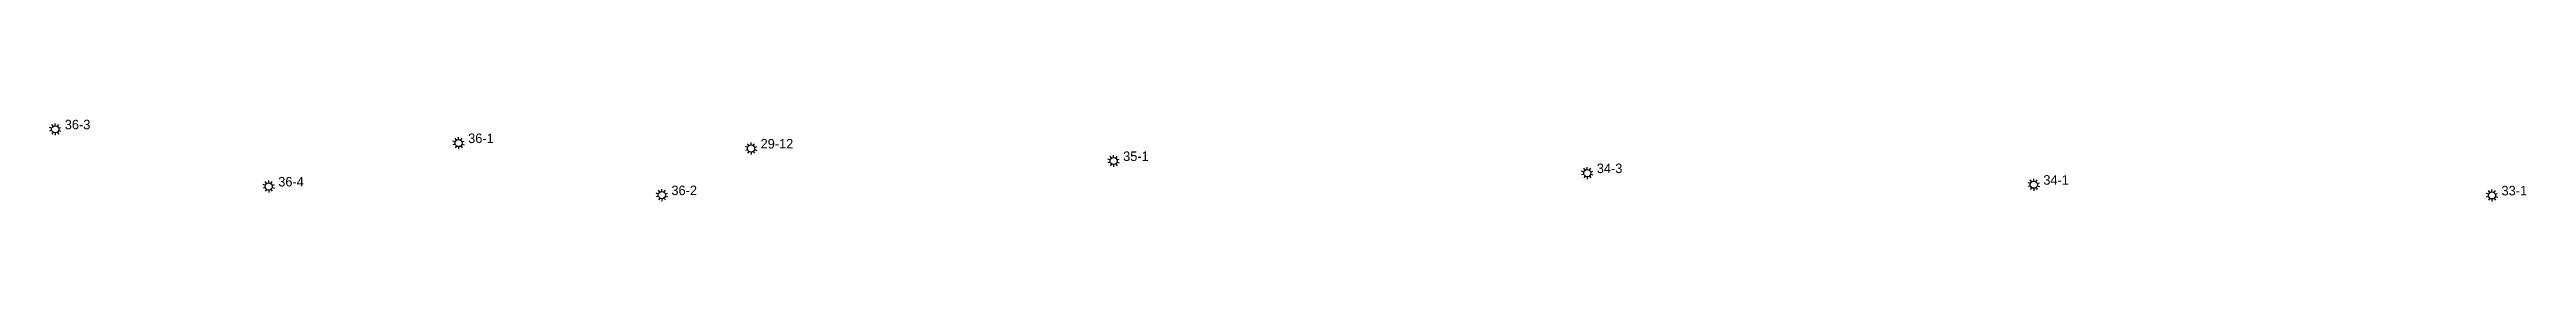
# Model space of a CAD drawing. Header units: inches. Extents: x 486468 to 494393, y 5455952 to 5461583.
# Drawn here: x 486474 to 486992, y 5456350 to 5456367 of the extents above; entities that cross this region are included whole.
import ezdxf

# ---------------------------------------------------------------- set-up
doc = ezdxf.new("R2010")
doc.units = ezdxf.units.IN
doc.header["$MEASUREMENT"] = 0
doc.layers.add('StreetLightingPoles', color=10, linetype='Continuous')

msp = doc.modelspace()

# ---------------------------------------------------------------- texts
at = {"layer": 'StreetLightingPoles'}
for s, p in [('36-3', (486476.711, 5456364.807)), ('36-1', (486561.204, 5456361.914)), ('29-12', (486622.461, 5456360.78)), ('35-1', (486698.397, 5456358.15)), ('34-3', (486797.61, 5456355.606)), ('36-4', (486521.432, 5456352.801)), ('36-2', (486603.783, 5456350.977)), ('34-1', (486891.131, 5456353.165)), ('33-1', (486987.106, 5456350.921))]:
    msp.add_text(s, height=2, dxfattribs=at).set_placement(p)

# ---------------------------------------------------------------- blocks, each defined once
blk = doc.blocks.new('Light')
at = {"color": 255}
for p, q in [((-0.71, 0.23), (-1.19, 0.39)), ((-0.44, 0.61), (-0.73, 1.01)), ((0, 0.75), (0, 1.25)), ((0.44, 0.61), (0.73, 1.01)), ((0.71, 0.23), (1.19, 0.39)), ((-0.71, -0.23), (-1.19, -0.39)), ((-0.44, -0.61), (-0.73, -1.01)), ((0, -0.75), (0, -1.25)), ((0.44, -0.61), (0.73, -1.01)), ((0.71, -0.23), (1.19, -0.39))]:
    blk.add_line(p, q, dxfattribs=at)
blk.add_circle((0, 0), 0.75, dxfattribs=at)

# ---------------------------------------------------------------- block references
at = {"layer": 'StreetLightingPoles'}
for p in [(486474.711, 5456364.807), (486559.204, 5456361.914), (486620.461, 5456360.78), (486696.397, 5456358.15), (486795.61, 5456355.606), (486519.432, 5456352.801), (486601.783, 5456350.977), (486889.131, 5456353.165), (486985.106, 5456350.921)]:
    msp.add_blockref('Light', p, dxfattribs=at)

msp.set_redraw_order([(e.dxf.handle, doc.entitydb.next_handle()) for e in msp.query("TEXT MTEXT ATTDEF DIMENSION ARC_DIMENSION")])  # texts and dimensions are drawn at this point

doc.saveas('drawing.dxf')
